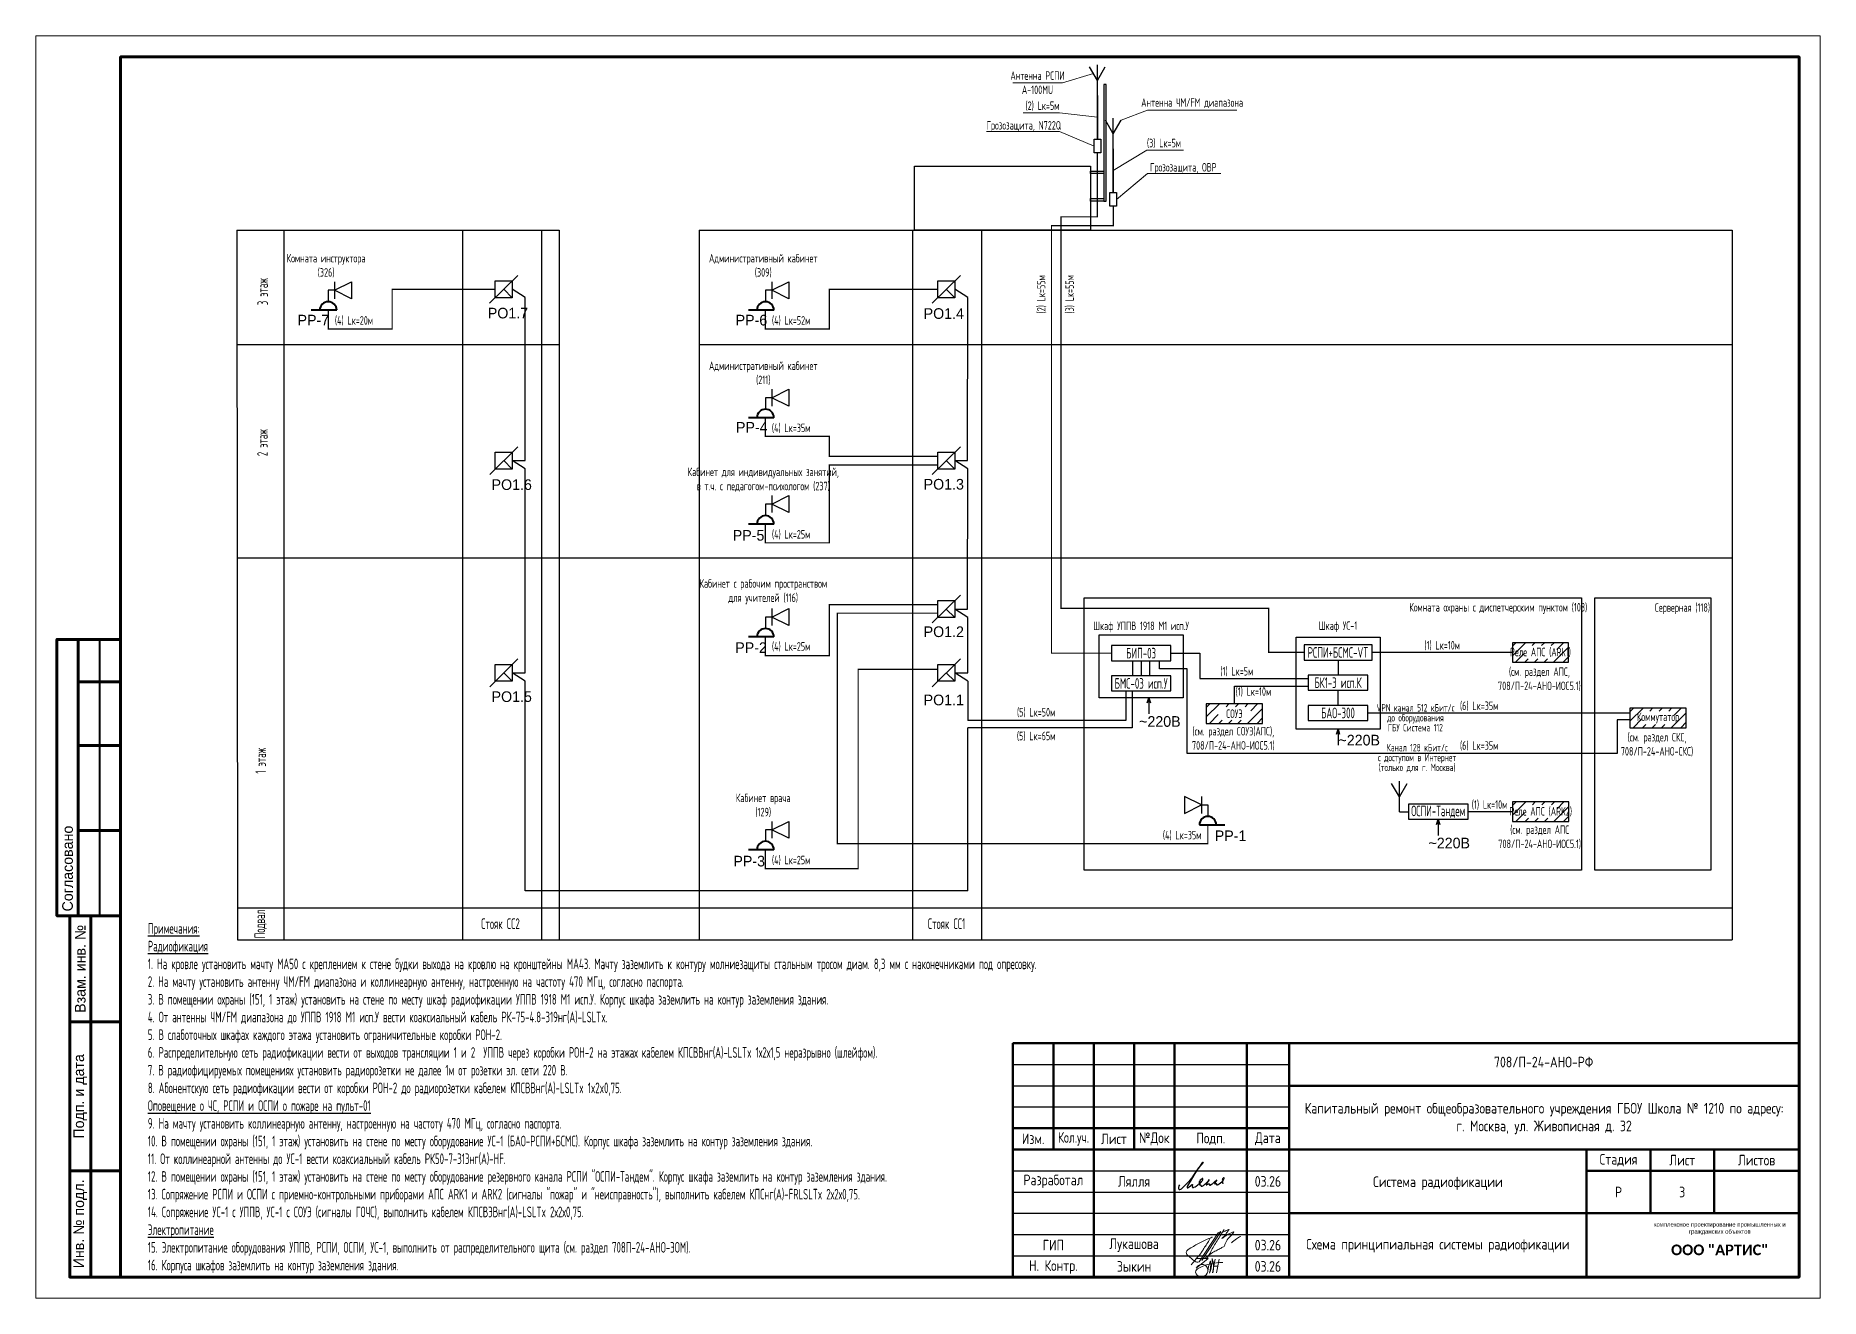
# Paper-space layout 'СС РФ' of a CAD drawing. Header units: millimetres. Extents: x -4751 to 1243, y -6208 to 657.
# Drawn here: x -4750.7 to -4332.3, y -6208.2 to -5912.4 of the extents above; entities outside this region: 32.
# The model-space entities are those that its viewports show. They can reach past a viewport. Long polylines and large blocks are cut down to what shows.
import ezdxf
from ezdxf.enums import TextEntityAlignment as Align

# ---------------------------------------------------------------- set-up
doc = ezdxf.new("R2010")
doc.units = ezdxf.units.MM
for name, pattern in [('ADSK_Невидимые', [5, 3, -2]), ('HIDDEN', [0.375, 0.25, -0.125]), ('фантом2', [31.75, 15.875, -3.175, 3.175, -3.175, 3.175, -3.175])]:
    doc.linetypes.add(name, pattern=pattern)
for name, color, linetype in [('__НАДПИСИ', 7, 'Continuous'), ('G-ANOTVPRT_T', 7, 'Continuous'), ('PDF _ЧФ', 5, 'Continuous'), ('Радиофикация', 7, 'Continuous'), ('СОТ', 7, 'Continuous'), ('стена', 20, 'Continuous')]:
    doc.layers.add(name, color=color, linetype=linetype)
for name, color, linetype, lineweight in [('__ФОРМАТ', 7, 'Continuous', 40), ('A-_ANOTTEXT_T', 7, 'Continuous', 9), ('Text', 7, 'Continuous', 9), ('Выноски', 5, 'Continuous', 15), ('лс', 5, 'Continuous', 30), ('Подписи', 7, 'Continuous', 13), ('Радио', 7, 'Continuous', 30), ('СУ Часофикация', 205, 'Continuous', 30)]:
    doc.layers.add(name, color=color, linetype=linetype, lineweight=lineweight)
doc.layers.add('Границы листа', color=7, linetype='Continuous', lineweight=0, plot=False)
doc.layers.add('ОФ_подписи', color=5, linetype='Continuous', lineweight=13, true_color=0x0000ff)
doc.styles.add('GOST 2.304 type A', font='', dxfattribs={"height": 250})
doc.styles.add('GOST 2.304 type A_2', font='', dxfattribs={"height": 2.5})
doc.styles.add('GOST 2.304 type A_3', font='', dxfattribs={"height": 3.5})
doc.styles.add('GOST Common_4', font='', dxfattribs={"height": 7})
doc.styles.add('ISOCPEUR', font='isocpeur.ttf', dxfattribs={"width": 0.9, "height": 350})
doc.styles.add('Mipgost_5', font='', dxfattribs={"height": 250})
doc.styles.add('RubezhCAD', font='', dxfattribs={"oblique": 10})
doc.styles.get("Standard").update_dxf_attribs({"font": ''})
doc.styles.add('TEXT', font='', dxfattribs={"width": 0.75})
doc.styles.add('ГОСТ 2.304', font='')
doc.styles.get('GOST 2.304 type A').set_extended_font_data('GOST 2.304 type A')
doc.styles.get('GOST 2.304 type A_2').set_extended_font_data('GOST 2.304 type A')
doc.styles.get('GOST 2.304 type A_3').set_extended_font_data('GOST 2.304 type A')
doc.styles.get('GOST Common_4').set_extended_font_data('GOST 2.304 type A')
doc.styles.get('Mipgost_5').set_extended_font_data('Mipgost')
doc.styles.get('RubezhCAD').set_extended_font_data('GOST type A')
doc.styles.get('Standard').set_extended_font_data('GOST type B')
doc.styles.get('TEXT').set_extended_font_data('GOST type A')
doc.styles.get('ГОСТ 2.304').set_extended_font_data('GOST 2.304 type A')

psp = doc.layouts.new('СС РФ')

# ---------------------------------------------------------------- texts
at = {"layer": 'A-_ANOTTEXT_T', "attachment_point": 1}
for s, insert, char_height, width, style in [('\\fGOST Common|b0|i0|c204|p34|; ', (599.92, 657.41), 7, 2.9662, 'GOST Common_4'), ('\\fGOST Common|b0|i0|c204|p34|; ', (682.41, 657.41), 7, 2.9662, 'GOST Common_4'), ('\\fGOST Common|b0|i0|c204|p34|; ', (738.37, 657.41), 7, 2.9662, 'GOST Common_4'), ('\\fGOST Common|b0|i0|c204|p34|; ', (844.53, 657.41), 7, 2.9662, 'GOST Common_4'), ('\\fGOST Common|b0|i0|c204|p34|; ', (640.87, 645.43), 7, 2.9662, 'GOST Common_4'), ('\\fGOST Common|b0|i0|c204|p34|; ', (708.67, 645.43), 7, 2.9662, 'GOST Common_4'), ('\\fGOST Common|b0|i0|c204|p34|; ', (810.07, 645.43), 7, 2.9662, 'GOST Common_4'), ('\\fGOST Common|b0|i0|c204|p34|; ', (822.44, 645.43), 7, 2.9662, 'GOST Common_4'), ('\\fGOST Common|b0|i0|c204|p34|; ', (652.58, 621.49), 7, 2.9662, 'GOST Common_4'), ('\\fGOST Common|b0|i0|c204|p34|; ', (731.88, 621.49), 7, 2.9662, 'GOST Common_4'), ('\\fGOST Common|b0|i0|c204|p34|; ', (790.56, 621.49), 7, 2.9662, 'GOST Common_4'), ('\\fGOST 2.304 type A|b0|i0|c204|p34|; ', (1157.37, 68.61), 2.5, 1.2827, 'GOST 2.304 type A_2'), ('\\fGOST 2.304 type A|b0|i0|c204|p34|; ', (1161.34, 68.61), 2.5, 1.2827, 'GOST 2.304 type A_2'), ('\\fGOST 2.304 type A|b0|i0|c204|p34|; ', (1183.56, 68.61), 2.5, 1.2827, 'GOST 2.304 type A_2'), ('\\fGOST 2.304 type A|b0|i0|c204|p34|; ', (1186.08, 68.61), 2.5, 1.2827, 'GOST 2.304 type A_2'), ('\\fGOST 2.304 type A|b0|i0|c204|p34|; ', (1199.44, 68.61), 2.5, 1.2827, 'GOST 2.304 type A_2'), ('\\fGOST 2.304 type A|b0|i0|c204|p34|; ', (1214.45, 68.61), 2.5, 1.2827, 'GOST 2.304 type A_2'), ('\\fGOST 2.304 type A|b0|i0|c204|p34|; ', (1224.71, 68.61), 2.5, 1.2827, 'GOST 2.304 type A_2'), ('\\fGOST 2.304 type A|b0|i0|c204|p34|; ', (1145.4, 64.78), 2.5, 1.2827, 'GOST 2.304 type A_2'), ('\\fGOST 2.304 type A|b0|i0|c204|p34|; ', (1149.63, 64.78), 2.5, 1.2827, 'GOST 2.304 type A_2'), ('\\fGOST 2.304 type A|b0|i0|c204|p34|; ', (1158.82, 64.78), 2.5, 1.2827, 'GOST 2.304 type A_2'), ('\\fGOST 2.304 type A|b0|i0|c204|p34|; ', (1142.67, 17.43), 3.5, 1.6835, 'GOST 2.304 type A_3'), ('\\fGOST 2.304 type A|b0|i0|c204|p34|; ', (1170.98, 17.43), 3.5, 1.6835, 'GOST 2.304 type A_3'), ('\\fGOST 2.304 type A|b0|i0|c204|p34|; ', (1182.29, 17.43), 3.5, 1.6835, 'GOST 2.304 type A_3'), ('\\fGOST 2.304 type A|b0|i0|c204|p34|; ', (1201.87, 17.43), 3.5, 1.6835, 'GOST 2.304 type A_3'), ('\\fGOST 2.304 type A|b0|i0|c204|p34|; ', (1243.34, 17.43), 3.5, 1.6835, 'GOST 2.304 type A_3'), ('\\fGOST 2.304 type A|b0|i0|c204|p34|; ', (1143.4, 12.07), 3.5, 1.6835, 'GOST 2.304 type A_3'), ('\\fGOST 2.304 type A|b0|i0|c204|p34|; ', (1167.34, 12.07), 3.5, 1.6835, 'GOST 2.304 type A_3'), ('\\fGOST 2.304 type A|b0|i0|c204|p34|; ', (1225.35, 12.07), 3.5, 1.6835, 'GOST 2.304 type A_3'), ('\\fGOST 2.304 type A|b0|i0|c204|p34|; ', (1232.69, 12.07), 3.5, 1.6835, 'GOST 2.304 type A_3'), ('\\fGOST 2.304 type A|b0|i0|c204|p34|; ', (1160.79, 6.71), 3.5, 1.6835, 'GOST 2.304 type A_3'), ('\\fGOST 2.304 type A|b0|i0|c204|p34|; ', (1211.59, 6.71), 3.5, 1.6835, 'GOST 2.304 type A_3')]:
    psp.add_mtext(s, dxfattribs=dict(at, insert=insert, char_height=char_height, width=width, style=style))

msp = doc.modelspace()

# ---------------------------------------------------------------- texts
at = {"ltscale": 3, "char_height": 200, "attachment_point": 5, "style": 'TEXT'}
for s, insert, width in [('Антенна РСПИ\\PА-100MU', (60430.90413, 84094.77243), 3370.2085642), ('(2) Lк=5м', (60547.44141, 83544.62711), 3018.1977079), ('Антенна ЧМ/FM диапазона', (64070.6921, 83612.54301), 3370.2085642), ('Грозозащита, N722Q', (60107.61052, 83064.55013), 3018.1977079), ('(3) Lк=5м', (63407.63486, 82665.23321), 3018.1977079), ('Грозозащита, ОВР', (63861.5277, 82077.86074), 3018.1977079), ('Комната инструктора\\P(326)', (43688.37149, 79789.14075), 5077.0513158), ('Административный кабинет\\P(309)', (53976.73604, 79789.14075), 5077.0513158), ('(4) Lк=20м', (44344.40907, 78493.58617), 3018.1977079), ('(4) Lк=52м', (54632.77361, 78493.58617), 3018.1977079), ('Административный кабинет\\P(211)', (53976.73604, 77260.14075), 5077.0513158), ('(4) Lк=35м', (54632.77361, 75964.58617), 3018.1977079), ('Кабинет для индивидуальных занятий,\\Pв т.ч. с педагогом-психологом (237)', (53976.73604, 74757.14075), 5077.0513158), ('(4) Lк=25м', (54632.77361, 73461.58617), 3018.1977079), ('Кабинет с рабочим пространством\\Pдля учителей (116)', (53976.73604, 72120.65459), 5077.0513158), ('Комната охраны с диспетчерским пунктом (103)', (71274.10477, 71727.56291), 5077.0513158), ('Серверная (118)', (75610.02857, 71721.56291), 5077.0513158), ('(1) Lк=10м', (69954.82207, 70851.06355), 3018.1977079), ('(4) Lк=25м', (54632.77361, 70825.1), 3018.1977079), ('(1) Lк=5м', (65121.24411, 70239.81209), 3018.1977079), ('(см. раздел АПС,\\P708/П-24-АНО-ИОС5.1)', (72242.70394, 70064.33553), 3018.1977079), ('(1) Lк=10м', (65511.32967, 69762.58429), 3018.1977079), ('(5) Lк=50м', (60398.77105, 69275.4464), 3018.1977079), ('(6) Lк=35м', (70825.15477, 69428.07699), 3018.1977079), ('(см. раздел СОУЭ(АПС), 708/П-24-АНО-ИОС5.1)', (65039.72403, 68662.86622), 3018.1977079), ('(5) Lк=65м', (60398.77105, 68717.4464), 3018.1977079), ('(6) Lк=35м', (70825.15477, 68492.68344), 3018.1977079), ('(см. раздел СКС,\\P708/П-24-АНО-СКС)', (75010.70394, 68523.03942), 3018.1977079), ('Кабинет врача\\P(129)', (53976.73604, 67095.14075), 5077.0513158), ('(1) Lк=10м', (71070.31642, 67104.18894), 3018.1977079), ('(4) Lк=35м', (63834.76849, 66385.58617), 3018.1977079), ('(см. раздел АПС\\P708/П-24-АНО-ИОС5.1)', (72250.08918, 66347.46091), 3018.1977079), ('(4) Lк=25м', (54632.77361, 65799.58617), 3018.1977079)]:
    msp.add_mtext(s, dxfattribs=dict(at, insert=insert, width=width))
at = {"char_height": 250, "attachment_point": 5, "rotation": 90, "style": 'TEXT'}
for s, insert, width in [('3 этаж', (42194.66694, 79176.58827), 1500), ('2 этаж', (42191.81996, 75625.11717), 1500), ('1 этаж', (42148.34437, 68141.86424), 4905.5539877), ('Подвал', (42148.34437, 64304.86424), 4905.5539877)]:
    msp.add_mtext(s, dxfattribs=dict(at, insert=insert, width=width))
at = {"ltscale": 3, "char_height": 200, "width": 3018.1977079, "attachment_point": 5, "rotation": 90, "style": 'TEXT'}
for s, insert in [('(2) Lк=55м', (60526.77105, 79115.12075)), ('(3) Lк=55м', (61196.77105, 79115.12075))]:
    msp.add_mtext(s, dxfattribs=dict(at, insert=insert))
at = {"ltscale": 3, "char_height": 175, "width": 5077.0513158, "attachment_point": 5, "line_spacing_factor": 0.8, "style": 'TEXT'}
for s, insert in [('VPN канал 512 кБит/с\\Pдо оборудования\\PГБУ Система 112', (69325.30976, 69156.9566)), ('Канал 128 кБит/с\\Pс доступом в Интернет\\P(только для г. Москва)', (69365.1614, 68207.09021))]:
    msp.add_mtext(s, dxfattribs=dict(at, insert=insert))
at = {"color": 7, "lineweight": 25, "transparency": 33554687, "char_height": 250, "width": 3463.701443, "attachment_point": 5, "style": 'Mipgost_5'}
for insert in [(63311.20689, 69067.21796), (68002.99253, 68628.61055), (70121.4242, 66207.7225)]:
    msp.add_mtext('{\\C256;~220В}', dxfattribs=dict(at, insert=insert))
at = {"char_height": 250, "style": 'TEXT'}
for s, insert, width, attachment_point in [('{\\LПримечания:\\PРадиофикация}\\P1. На кровле установить мачту МА50 с креплением к стене будки выхода на кровлю на кронштейны МА43. Мачту заземлить к контуру молниезащиты стальным тросом диам. 8,3 мм с наконечниками под опресовку.\\P2. На мачту установить антенну ЧМ/FM диапазона и коллинеарную антенну, настроенную на частоту 470 МГц, согласно паспорта.\\P3. В помещении охраны (151, 1 этаж) установить на стене по месту шкаф радиофикации УППВ 1918 М1 исп.У. Корпус шкафа заземлить на контур заземления здания.\\P4. От антенны ЧМ/FM диапазона до УППВ 1918 М1 исп.У вести коаксиальный кабель РК-75-4.8-319нг(А)-LSLTx.\\P5. В слаботочных шкафах каждого этажа установить ограничительные коробки РОН-2.\\P6. Распределительную сеть радиофикации вести от выходов трансляции 1 и 2  УППВ через коробки РОН-2 на этажах кабелем КПСВВнг(А)-LSLTx 1х2х1,5 неразрывно (шлейфом).\\P7. В радиофицируемых помещениях установить радиорозетки не далее 1м от розетки эл. сети 220 В.\\P8. Абонентскую сеть радиофикации вести от коробки РОН-2 до радиорозетки кабелем КПСВВнг(А)-LSLTx 1x2x0,75.\\P{\\LОповещение о ЧС, РСПИ и ОСПИ о пожаре на пульт-01}\\P9. На мачту установить коллинеарную антенну, настроенную на частоту 470 МГц, согласно паспорта.\\P10. В помещении охраны (151, 1 этаж) установить на стене по месту оборудование УС-1 (БАО-РСПИ+БСМС). Корпус шкафа заземлить на контур заземления здания.\\P11. От коллинеарной антенны до УС-1 вести коаксиальный кабель РК50-7-313нг(А)-HF.\\P12. В помещении охраны (151, 1 этаж) установить на стене по месту оборудование резервного канала РСПИ "ОСПИ-Тандем". Корпус шкафа заземлить на контур заземления здания.\\P13. Сопряжение РСПИ и ОСПИ с приемно-контрольными приборами АПС ARK1 и ARK2 (сигналы "пожар" и "неисправность"), выполнить кабелем КПСнг(А)-FRLSLTx 2х2х0,75.\\P\\pt12750;14. Сопряжение УС-1 с УППВ, УС-1 с СОУЭ (сигналы ГОЧС), выполнить кабелем КПСВЭВнг(А)-LSLTx 2х2х0,75.\\P\\ptz;{\\LЭлектропитание\\P}15. Электропитание оборудования УППВ, РСПИ, ОСПИ, УС-1, выполнить от распределительного щита (см. раздел 708П-24-АНО-ЭОМ).\\P16. Корпуса шкафов заземлить на контур заземления здания.', (39493.60953, 56089.01724), 25702.9061024, 7), ('Стояк СС2', (47792.48216, 64311.8524), 4905.5539877, 5), ('Стояк СС1', (58289.48216, 64311.8524), 4905.5539877, 5)]:
    msp.add_mtext(s, dxfattribs=dict(at, insert=insert, width=width, attachment_point=attachment_point))
at = {"layer": 'Text', "ltscale": 3, "width": 2443.7634637, "attachment_point": 5, "line_spacing_factor": 0.8, "style": 'TEXT'}
for s, insert, char_height in [('Шкаф УППВ 1918 М1 исп.У', (62870.06873, 71292.01951), 200), ('Шкаф УС-1', (67503.55668, 71297.22522), 200), ('БИП-03', (62870.06873, 70675.43117), 250), ('РСПИ+БСМС-VT', (67503.55668, 70691.99537), 250), ('БМС-03 исп.У', (62870.06873, 69963.93789), 250), ('БК1-3 исп.К', (67503.55668, 69980.50209), 250), ('БАО-300', (67503.55668, 69269.0088), 250), ('ОСПИ-Тандем', (69862.98836, 66945.12075), 250)]:
    msp.add_mtext(s, dxfattribs=dict(at, insert=insert, char_height=char_height))
at = {"layer": 'Text', "ltscale": 3, "char_height": 200, "width": 1323.9781857, "attachment_point": 5, "style": 'TEXT'}
for s, insert in [('Реле АПС (ARk1)', (72268.07654, 70691.99537)), ('СОУЭ', (65065.09664, 69252.52606)), ('Коммутатор', (75036.07654, 69150.69927)), ('Реле АПС (ARK2)', (72275.46178, 66945.12075))]:
    msp.add_mtext(s, dxfattribs=dict(at, insert=insert))
at = {"layer": 'Радиофикация', "char_height": 250, "attachment_point": 1, "style": 'Mipgost_5'}
for s, insert in [('РР-7', (43017.17914, 78634.84303)), ('РР-6', (53326.88926, 78634.84303)), ('РР-4', (53335.28908, 76113.12754)), ('РР-5', (53259.7042, 73572.74788)), ('РР-2', (53318.05119, 70930.7541)), ('РР-1', (64603.18517, 66504.75549)), ('РР-3', (53274.70112, 65908.53203))]:
    msp.add_mtext_dynamic_manual_height_columns(s, width=1102.5655754, gutter_width=12.5, heights=[535.68591], dxfattribs=dict(at, insert=insert))
at = {"layer": 'СОТ', "char_height": 250, "attachment_point": 5, "style": 'GOST 2.304 type A'}
for s, insert, width in [('3', (75603.77105, 58000.12075), 1500), ('Схема принципиальная системы радиофикации', (69853.77105, 56738.43268), 7000)]:
    msp.add_mtext(s, dxfattribs=dict(at, insert=insert, width=width))
at = {"layer": 'СУ Часофикация', "char_height": 250, "attachment_point": 1, "style": 'Mipgost_5'}
for s, insert in [('{\\C0;РО1.7}', (47494.40651, 78799.78742)), ('{\\C0;РО1.4}', (57751.77105, 78789.78742)), ('{\\C0;РО1.6}', (47583.40618, 74764.6881)), ('{\\C0;РО1.3}', (57751.77105, 74773.78742)), ('{\\C0;РО1.2}', (57751.77105, 71304.78742)), ('{\\C0;РО1.5}', (47583.40618, 69777.55582)), ('{\\C0;РО1.1}', (57751.77105, 69699.78742))]:
    msp.add_mtext_dynamic_manual_height_columns(s, width=1385.0238656, gutter_width=12.5, heights=[0], dxfattribs=dict(at, insert=insert))

# ---------------------------------------------------------------- blocks, each defined once
blk = doc.blocks.new('*U1044')
for p, q in [((5, 155), (5, 90)), ((15, 155), (15, 90))]:
    blk.add_line(p, q)
at = {"lineweight": -2}
for p, q in [((10, 155), (10, 90)), ((10, 145), (20, 145)), ((10, 130), (20, 130)), ((10, 110), (20, 110)), ((13, 90), (13, 5)), ((8, 65), (20, 65)), ((8, 30), (20, 30))]:
    blk.add_line(p, q, dxfattribs=at)
blk.add_lwpolyline([(20, 5), (415, 5), (415, 292), (20, 292)], close=True, dxfattribs=at)
for points in [[(20, 155), (5, 155), (5, 90), (8, 90)], [(20, 5), (8, 5), (8, 90), (20, 90)]]:
    blk.add_lwpolyline(points, dxfattribs=at)
at = {"layer": 'Границы листа'}
blk.add_lwpolyline([(420, 0), (0, 0), (0, 297), (420, 297)], close=True, dxfattribs=at)
at = {"lineweight": 30, "style": 'Mipgost_5'}
blk.add_text('Согласовано', height=2.5, rotation=90, dxfattribs=at).set_placement((7.5, 91), align=Align.MIDDLE_LEFT)
for s, p in [('Взам. инв. №', (10.5, 77.5)), ('Подп. и дата', (10.5, 47.5)), ('Инв. № подл.', (10.5, 17.5))]:
    blk.add_text(s, height=2.5, rotation=90, dxfattribs=at).set_placement(p, align=Align.MIDDLE)
at = {"lineweight": 13, "oblique": 10, "flags": 8}
blk.add_attdef('ФОРМАТ', (380.94, 1.12), '', height=3, dxfattribs=at)
blk = doc.blocks.new('П_Зыкин')
at = {"layer": 'ОФ_подписи', "color": 5, "ltscale": 100, "transparency": 33554687}
for p, q in [((142, 249), (62, -174)), ((102, 37), (218, 37)), ((258, 249), (178, -174))]:
    blk.add_line(p, q, dxfattribs=at)
blk.add_lwpolyline([(-462, 273), (-74, 273), (-446, -30)], dxfattribs=at)
for centre, radius, start, end in [((-271, -94), 186, 314.2393, 159.9348), ((345, -1372), 1523, 88.8758, 117.8788), ((1109, -252), 1204, 158.7593, 174.231), ((-1024, 224), 1068, 337.8144, 2.8859), ((-849, 72), 852, 342.8308, 7.4815), ((-9, 182), 4.48, 8.9691, 155.6551), ((-643, 22), 732, 344.4555, 20.462), ((-318, -169), 151, 108.7568, 173.4251), ((-287, -115), 185, 191.5358, 322.3512)]:
    blk.add_arc(centre, radius, start, end, dxfattribs=at)
blk = doc.blocks.new('П_Лукашова')
at = {"layer": 'ОФ_подписи', "color": 5}
for p, q in [((221, 339), (-221, -339)), ((286, 371), (-156, -307)), ((283, 370), (218, 338))]:
    blk.add_line(p, q, dxfattribs=at)
for points in [[(221, 301), (344, 360), (434, 401), (475, 416), (464, 395), (420, 336), (342, 232), (310, 203), (337, 221), (420, 283), (490, 322), (558, 352), (576, 358), (491, 240), (403, 113), (374, 49), (360, 20)], [(-221, -339), (-276, -344), (-368, -289), (-446, -221), (-505, -166), (-522, -116), (-412, -16), (-295, 56), (-173, 120), (-49, 179), (33, 216), (87, 237), (52, 221), (11, 167), (-59, 51), (-126, -52), (-177, -132), (-256, -231), (-409, -409)], [(360, 20), (294, -18), (203, -65), (91, -124), (-73, -248)], [(366, 415), (236, 213), (85, -37), (-50, -300)], [(530, 102), (646, 199), (748, 254)]]:
    blk.add_spline(points, degree=3, dxfattribs=at)
blk = doc.blocks.new('штамп')
at = {"layer": '__ФОРМАТ', "linetype": 'Continuous', "lineweight": 50}
for p, q in [((531929, 45357), (531929, 50857)), ((531929, 50857), (550429, 50857)), ((532879, 48357), (532879, 50857)), ((533829, 45357), (533829, 50857)), ((534779, 48357), (534779, 50857)), ((535729, 45357), (535729, 50857)), ((537429, 45357), (537429, 50857)), ((538429, 45357), (538429, 50857)), ((550429, 45357), (550429, 50857)), ((538429, 49857), (550429, 49857)), ((531929, 48857), (538429, 48857)), ((531929, 48357), (550429, 48357)), ((545429, 45357), (545429, 48357)), ((546929, 46857), (546929, 48357)), ((548429, 46857), (548429, 48357)), ((545429, 47857), (550429, 47857)), ((538429, 46857), (550429, 46857)), ((531929, 45357), (550429, 45357))]:
    blk.add_line(p, q, dxfattribs=at)
at = {"layer": '__ФОРМАТ', "linetype": 'Continuous', "lineweight": -2}
for p, q in [((531929, 50357), (538429, 50357)), ((531929, 49857), (538429, 49857)), ((531929, 49357), (538429, 49357)), ((531929, 48857), (538429, 48857)), ((531929, 47857), (538429, 47857)), ((531929, 47357), (538429, 47357)), ((531929, 46857), (538429, 46857)), ((538429, 46857), (550429, 46857)), ((531929, 46357), (538429, 46357)), ((531929, 45857), (538429, 45857))]:
    blk.add_line(p, q, dxfattribs=at)
at = {"layer": 'Подписи', "color": 5, "lineweight": 25}
blk.add_lwpolyline([(535847, 47525), (535833, 47500), (535823, 47461), (535824, 47440), (535829, 47423), (535840, 47414), (535857, 47413), (535876, 47421), (535897, 47435), (535917, 47454), (536005, 47539), (536088, 47624), (536142, 47690), (536203, 47776), (536266, 47874), (536323, 47953), (536362, 48009), (536395, 48059), (536405, 48060), (536397, 48045), (536295, 47925), (536205, 47790), (536095, 47603), (536059, 47544), (536038, 47506), (536029, 47485), (536027, 47473), (536027, 47462), (536031, 47457), (536037, 47454), (536045, 47456), (536057, 47466), (536072, 47479), (536107, 47506), (536133, 47525), (536147, 47532), (536152, 47532), (536153, 47529), (536150, 47520), (536147, 47504), (536146, 47491), (536148, 47479), (536150, 47471), (536157, 47465), (536166, 47462), (536178, 47464), (536189, 47469), (536215, 47480), (536240, 47498), (536281, 47529), (536306, 47550), (536324, 47567), (536342, 47582), (536372, 47609), (536388, 47629), (536397, 47646), (536399, 47657), (536398, 47666), (536393, 47671), (536383, 47671), (536372, 47667), (536356, 47653), (536336, 47632), (536323, 47612), (536313, 47599), (536309, 47587), (536310, 47579), (536315, 47575), (536326, 47579), (536335, 47585), (536344, 47592), (536348, 47595), (536352, 47596), (536354, 47595), (536355, 47592), (536349, 47583), (536342, 47575), (536334, 47561), (536326, 47547), (536322, 47538), (536320, 47531), (536321, 47523), (536325, 47519), (536328, 47519), (536333, 47524), (536338, 47527), (536344, 47526), (536346, 47520), (536351, 47508), (536355, 47498), (536359, 47493), (536366, 47491), (536375, 47491), (536385, 47497), (536412, 47513), (536436, 47532), (536466, 47559), (536491, 47583), (536517, 47607), (536529, 47621), (536545, 47642), (536547, 47643), (536546, 47644), (536543, 47644), (536541, 47642), (536538, 47637), (536499, 47577), (536491, 47558), (536482, 47544), (536480, 47535), (536479, 47529), (536481, 47524), (536483, 47522), (536489, 47523), (536494, 47526), (536502, 47532), (536512, 47539), (536522, 47544), (536530, 47548), (536541, 47549), (536547, 47546), (536550, 47541), (536551, 47531), (536552, 47525), (536553, 47521), (536558, 47517), (536562, 47515), (536568, 47515), (536575, 47517), (536583, 47523), (536596, 47533), (536617, 47547), (536636, 47561), (536659, 47583), (536688, 47609), (536702, 47620), (536713, 47630), (536721, 47636), (536727, 47641), (536727, 47643), (536726, 47644), (536723, 47643), (536720, 47638), (536715, 47629), (536693, 47594), (536681, 47575), (536676, 47566), (536674, 47557), (536677, 47551), (536679, 47547), (536684, 47546), (536689, 47549), (536695, 47552), (536700, 47554), (536709, 47554), (536716, 47551), (536717, 47545), (536719, 47535), (536721, 47527), (536725, 47524), (536731, 47520), (536741, 47523), (536747, 47528), (536757, 47534), (536779, 47550), (536809, 47572), (536842, 47600), (536865, 47623), (536880, 47642), (536895, 47664), (536899, 47675), (536901, 47684), (536898, 47689), (536891, 47693), (536881, 47689), (536873, 47682), (536862, 47668), (536856, 47654), (536855, 47638), (536856, 47622), (536856, 47598), (536858, 47583), (536860, 47572), (536864, 47560), (536871, 47551)], dxfattribs=at)
at = {"layer": 'ОФ_подписи'}
for name, p, xscale, yscale, zscale in [('П_Лукашова', (536533, 46057), 1.010226427429054, 1.010226427429054, 1.010226427429054), ('П_Зыкин', (536581, 45585), 0.7621923841183493, 0.7621923841183493, 0.7621923841183493)]:
    blk.add_blockref(name, p, dxfattribs=dict(at, xscale=xscale, yscale=yscale, zscale=zscale))
at = {"transparency": 33554687, "attachment_point": 5, "style": 'ГОСТ 2.304'}
for s, insert, char_height, width in [('{\\fArial|b0|i0|c204|p34;комплексное проектирование промышленных и гражданских объектов}', (548563, 46495), 100, 3372.21), ('{\\fCorbel Light|b1|i0|c204|p34;ООО "АРТИС"}', (548563, 45995), 250, 4171.2)]:
    blk.add_mtext(s, dxfattribs=dict(at, insert=insert, char_height=char_height, width=width))
at = {"layer": '__НАДПИСИ', "lineweight": 9, "ltscale": 2, "style": 'ISOCPEUR', "flags": 1}
blk.add_attdef('NOTATION', (548864, 51134), '', height=250, dxfattribs=at)
at = {"layer": '__НАДПИСИ', "lineweight": 9, "ltscale": 2, "style": 'RubezhCAD', "oblique": 10}
blk.add_attdef('SHEET', text='', height=250, dxfattribs=at).set_placement((547679, 47357), align=Align.MIDDLE_CENTER)
at = {"layer": '__ФОРМАТ', "color": 7, "linetype": 'Continuous', "lineweight": 20, "char_height": 250, "attachment_point": 5, "style": 'GOST 2.304 type A'}
for s, insert, width in [('Капитальный ремонт общеобразовательного учреждения ГБОУ Школа № 1210 по адресу:      \\Pг. Москва, ул. Живописная д. 32', (544429, 49085), 12000), ('\\pi-7.5,l7.5,t7.5;{\\W0.9;\\C256;Кол.уч.}', (533354, 48607), 950), ('Система радиофикации', (541929, 47564), 7000)]:
    blk.add_mtext(s, dxfattribs=dict(at, insert=insert, width=width))
at = {"layer": '__ФОРМАТ', "color": 7, "linetype": 'Continuous', "lineweight": 20, "char_height": 250, "attachment_point": 5, "line_spacing_factor": 1.2, "style": 'GOST 2.304 type A'}
for s, insert, width in [('\\pi-7.5,l7.5,t7.5;{\\C256;Изм.}', (532404, 48607), 950), ('\\pi-7.5,l7.5,t7.5;{\\C256;Лист}', (534304, 48607), 950), ('\\pi-7.5,l7.5,t7.5;{\\C256;№Док}', (535254, 48607), 950), ('\\pi-7.5,l7.5,t7.5;{\\C256;Подп.}', (536584, 48607), 1710.72), ('\\pi-7.5,l7.5,t7.5;{\\C256;Дата}', (537929, 48607), 1000), ('\\pi-7.5,l7.5,t7.5;{\\C256;Стадия}', (546179, 48107), 1500), ('\\pi-7.5,l7.5,t7.5;{\\C256;Лист}', (547679, 48107), 1500), ('\\pi-7.5,l7.5,t7.5;{\\C256;Листов}', (549429, 48107), 2000), ('\\pi-7.5,l7.5,t7.5;{\\C256;Разработал}', (532879, 47607), 1900), ('{\\C256;Лялля}', (534779, 47607), 1900), ('{\\C256;03.26}', (537929, 47607), 1000), ('\\pi-750,l750,t750;{\\C256;Р}', (546179, 47357), 1500), ('\\pi-7.5,l7.5,t7.5;{\\C256;ГИП}', (532879, 46107), 1900), ('{\\C256;Лукашова}', (534779, 46107), 1900), ('{\\C256;03.26}', (537929, 46107), 1000), ('{\\C256;Н. Контр. }', (532879, 45592), 1900), ('\\pi-750,l750,t750;{\\C256;Зыкин}', (534779, 45607), 1900), ('{\\C256;03.26}', (537929, 45607), 1000)]:
    blk.add_mtext(s, dxfattribs=dict(at, insert=insert, width=width))
at = {"layer": 'стена', "color": 18, "true_color": 0x000000, "insert": (543249, 50539), "char_height": 250, "width": 3851.47, "attachment_point": 1, "style": 'GOST 2.304 type A'}
blk.add_mtext('708/П-24-АНО-РФ', dxfattribs=at)
blk = doc.blocks.new('Z$W@#5512')
at = {"layer": 'Радио', "color": 30}
for p, q in [((6.64, 6.54), (0, 0)), ((3.32, 3.27), (5.31, 1.28))]:
    blk.add_line(p, q, dxfattribs=at)
blk.add_lwpolyline([(1.32, 5.26), (5.31, 5.26), (5.31, 1.28), (1.32, 1.28)], close=True, dxfattribs=at)

# ---------------------------------------------------------------- hatches: boundary and pattern name
h = msp.add_hatch()
h.set_pattern_fill('ANSI31', color=256, scale=50)
h.set_pattern_definition([(45, (5081939.4, 9488681.66), (-112.2532015, 112.2532015), [])])
h.paths.add_polyline_path([(72930.06563, 70921.69997), (71606.08745, 70921.69997), (71606.08745, 70462.29077), (72930.06563, 70462.29077)])
h.paths.add_polyline_path([(71884.84429, 70540.26366), (72650.06563, 70540.26366), (72650.06563, 70854.25529), (71884.84429, 70854.25529)], flags=16)
h = msp.add_hatch()
h.set_pattern_fill('ANSI31', color=256, scale=50)
h.set_pattern_definition([(45, (5074736.42, 9487242.2), (-112.2532015, 112.2532015), [])])
h.paths.add_polyline_path([(65727.08573, 69482.23066), (64403.10754, 69482.23066), (64403.10754, 69022.82147), (65727.08573, 69022.82147)])
h.paths.add_polyline_path([(64685.65036, 69100.79435), (65447.8461, 69100.79435), (65447.8461, 69414.78598), (64685.65036, 69414.78598)], flags=16)
h = msp.add_hatch()
h.set_pattern_fill('ANSI31', color=256, scale=50)
h.set_pattern_definition([(45, (5084707.4, 9487140.37), (-112.2532015, 112.2532015), [])])
h.paths.add_polyline_path([(75698.06563, 69380.40386), (74374.08745, 69380.40386), (74374.08745, 68920.99467), (75698.06563, 68920.99467)])
h.paths.add_polyline_path([(74652.84429, 68998.96755), (75418.06563, 68998.96755), (75418.06563, 69312.95919), (74652.84429, 69312.95919)], flags=16)
h = msp.add_hatch()
h.set_pattern_fill('ANSI31', color=256, scale=50)
h.set_pattern_definition([(45, (5081946.79, 9484934.79), (-112.2532015, 112.2532015), [])])
h.paths.add_polyline_path([(72937.45087, 67174.82535), (71613.47269, 67174.82535), (71613.47269, 66715.41616), (72937.45087, 66715.41616)])
h.paths.add_polyline_path([(71892.22953, 66793.38904), (72657.45087, 66793.38904), (72657.45087, 67107.38068), (71892.22953, 67107.38068)], flags=16)

# ---------------------------------------------------------------- linework, layer by layer
at = {"color": 5, "lineweight": 30}
for p, q in [((61841.00745, 84149.08879), (61657.02327, 84467.75873)), ((61841.00745, 84149.08879), (61841.00745, 84517.05714)), ((61841.00745, 84149.08879), (62024.99162, 84467.75873)), ((61841.00745, 83800.75476), (61841.00745, 84149.08879)), ((43889.88161, 79412.89948), (43889.88161, 79013.91669)), ((54178.24615, 79412.89948), (54178.24615, 79013.91669)), ((43889.88161, 79213.40809), (43739.40651, 79213.40809)), ((54178.24615, 79213.40809), (54027.77105, 79213.40809)), ((54178.24615, 76883.89948), (54178.24615, 76484.91669)), ((54178.24615, 76684.40809), (54027.77105, 76684.40809)), ((54178.24615, 74380.89948), (54178.24615, 73981.91669)), ((54178.24615, 74181.40809), (54027.77105, 74181.40809)), ((54178.24615, 71525.40809), (54027.77105, 71525.40809)), ((54178.24615, 71724.89948), (54178.24615, 71325.91669)), ((64289.29595, 67304.89948), (64289.29595, 66905.91669)), ((64289.29595, 67105.40809), (64439.77105, 67105.40809)), ((54178.24615, 66519.40809), (54027.77105, 66519.40809)), ((54178.24615, 66718.89948), (54178.24615, 66319.91669))]:
    msp.add_line(p, q, dxfattribs=at)
at = {"color": 6, "lineweight": 30}
for p, q in [((62215.28991, 82891.62327), (62031.30574, 83210.29321)), ((62215.28991, 82891.62327), (62215.28991, 83259.59162)), ((62215.28991, 82891.62327), (62399.27408, 83210.29321)), ((62215.28991, 82543.28924), (62215.28991, 82891.62327))]:
    msp.add_line(p, q, dxfattribs=at)
at = {"color": 252}
for p, q in [((41590.33611, 80624.58344), (49177.45761, 80624.58344)), ((41591.58968, 80624.58344), (41605.49432, 63931.08724)), ((42691.81996, 80624.58344), (42691.81996, 63931.08724)), ((49177.45761, 80624.58344), (49177.45761, 63931.08724)), ((52470.75876, 80624.58344), (76779.81996, 80624.58344)), ((52470.75876, 80624.58344), (52470.75876, 63931.08724)), ((76779.81996, 80624.58344), (76779.81996, 63931.08724)), ((41597.51393, 77934.58344), (49177.45761, 77934.58344)), ((52470.75876, 77934.58344), (76779.81996, 77934.58344)), ((41591.81996, 72915.64123), (76779.81996, 72915.64123)), ((41604.86878, 64682.08724), (76779.81996, 64682.08724)), ((41604.86878, 63931.08724), (76779.81996, 63931.08724))]:
    msp.add_line(p, q, dxfattribs=at)
at = {"color": 252, "linetype": 'HIDDEN', "ltscale": 10}
for p, q in [((46903.79677, 63931.08724), (46903.79677, 80624.58344)), ((48767.77105, 63931.08724), (48767.77105, 80624.58344)), ((57495.79677, 63931.08724), (57495.79677, 80624.58344)), ((59119.77105, 63931.08724), (59119.77105, 80624.58344))]:
    msp.add_line(p, q, dxfattribs=at)
for p, q in [((43739.40651, 79213.40809), (43739.40651, 78943.61215)), ((54027.77105, 79213.40809), (54027.77105, 78943.61215)), ((54027.77105, 76684.40809), (54027.77105, 76414.61215)), ((54027.77105, 74181.40809), (54027.77105, 73911.61215)), ((54027.77105, 71525.40809), (54027.77105, 71255.61215)), ((62670.06873, 70497.55785), (62670.06873, 70141.81121)), ((62870.06873, 70497.55785), (62870.06873, 70141.81121)), ((63070.06873, 70497.55785), (63070.06873, 70141.81121)), ((64439.77105, 67105.40809), (64439.77105, 66835.61215)), ((54027.77105, 66519.40809), (54027.77105, 66249.61215))]:
    msp.add_line(p, q)
at = {"color": 1, "lineweight": 40}
for p, q in [((43938.8979, 78744.12075), (43340.42372, 78744.12075)), ((54227.26244, 78744.12075), (53628.78826, 78744.12075)), ((54227.26244, 76215.12075), (53628.78826, 76215.12075)), ((54227.26244, 73712.12075), (53628.78826, 73712.12075)), ((54227.26244, 71056.12075), (53628.78826, 71056.12075)), ((54227.26244, 66050.12075), (53628.78826, 66050.12075))]:
    msp.add_line(p, q, dxfattribs=at)
at = {"color": 4, "lineweight": 30}
for p, q in [((71606.08745, 70691.99537), (68303.55668, 70691.99537)), ((71613.47269, 66945.12075), (70562.98836, 66945.12075))]:
    msp.add_line(p, q, dxfattribs=at)
at = {"color": 3, "lineweight": 30}
for p, q in [((63305.53401, 70310.78502), (63305.53401, 70497.55785)), ((63952.61292, 70310.78502), (63305.53401, 70310.78502)), ((63952.61292, 68317.60833), (63952.61292, 70310.78502)), ((68203.55668, 69269.0088), (74374.08745, 69269.0088)), ((74374.08745, 69110.25885), (74072.70111, 69110.25885)), ((74072.70111, 69110.25885), (74072.70111, 68317.60833)), ((74072.70111, 68317.60833), (63952.61292, 68317.60833))]:
    msp.add_line(p, q, dxfattribs=at)
at = {"lineweight": 30}
for p, q in [((68203.55668, 69269.0088), (70712.19101, 69269.0088)), ((68947.61627, 67293.45479), (68947.61627, 67661.42313)), ((68947.61627, 67293.45479), (68763.6321, 67612.12472)), ((68947.61627, 67293.45479), (69131.60045, 67612.12472)), ((68947.61627, 66945.12075), (68947.61627, 67293.45479)), ((68947.61627, 66945.12075), (69162.98836, 66945.12075))]:
    msp.add_line(p, q, dxfattribs=at)
at = {"lineweight": 40}
msp.add_line((64240.27966, 66636.12075), (64838.75384, 66636.12075), dxfattribs=at)
for points in [[(61995.29069, 81311.79707), (62047.22785, 81311.79707), (62047.22785, 84051.32165), (61995.29069, 84051.32165)], [(61995.29069, 81955.1897), (61678.77872, 81955.1897), (61678.77872, 82012.65438), (61995.29069, 82012.65438)], [(61995.29069, 81311.79707), (61678.77872, 81311.79707), (61678.77872, 81369.26175), (61995.29069, 81369.26175)], [(61530.8673, 71974.62312), (73235.77105, 71974.62312), (73235.77105, 65574.12075), (61530.8673, 65574.12075)], [(73548.77105, 71974.62312), (76275.77105, 71974.62312), (76275.77105, 65574.12075), (73548.77105, 65574.12075)]]:
    msp.add_lwpolyline(points, close=True)
at = {"color": 5, "linetype": 'фантом2', "ltscale": 0.2, "const_width": 40}
msp.add_lwpolyline([(61841.00745, 83800.75476), (61841.00745, 82765.55155), (61841.00745, 82765.55155)], dxfattribs=at)
at = {"lineweight": 30}
for points in [[(61919.08079, 82765.55155), (61919.08079, 82445.19869), (61762.93411, 82445.19869), (61762.93411, 82765.55155)], [(62293.36325, 81508.08603), (62293.36325, 81187.73317), (62137.21657, 81187.73317), (62137.21657, 81508.08603)], [(72930.06563, 70921.69997), (71606.08745, 70921.69997), (71606.08745, 70462.29077), (72930.06563, 70462.29077)], [(65727.08573, 69482.23066), (64403.10754, 69482.23066), (64403.10754, 69022.82147), (65727.08573, 69022.82147)], [(75698.06563, 69380.40386), (74374.08745, 69380.40386), (74374.08745, 68920.99467), (75698.06563, 68920.99467)], [(72937.45087, 67174.82535), (71613.47269, 67174.82535), (71613.47269, 66715.41616), (72937.45087, 66715.41616)]]:
    msp.add_lwpolyline(points, close=True, dxfattribs=at)
at = {"color": 6, "linetype": 'фантом2', "ltscale": 0.2, "const_width": 40}
msp.add_lwpolyline([(62215.28991, 82543.28924), (62215.28991, 81508.08603), (62215.28991, 81508.08603)], dxfattribs=at)
at = {"color": 252}
msp.add_lwpolyline([(61678.77872, 80624.58344), (57532.77105, 80624.58344), (57532.77105, 82134.9445), (61678.77872, 82134.9445)], close=True, dxfattribs=at)
at = {"color": 5, "lineweight": 30}
for points in [[(44288.40881, 79412.89948), (44288.40881, 79013.91669), (43889.88161, 79213.40809), (43889.88161, 79213.40809)], [(54576.77335, 79412.89948), (54576.77335, 79013.91669), (54178.24615, 79213.40809), (54178.24615, 79213.40809)], [(54576.77335, 76883.89948), (54576.77335, 76484.91669), (54178.24615, 76684.40809), (54178.24615, 76684.40809)], [(54576.77335, 74380.89948), (54576.77335, 73981.91669), (54178.24615, 74181.40809), (54178.24615, 74181.40809)], [(54576.77335, 71724.89948), (54576.77335, 71325.91669), (54178.24615, 71525.40809), (54178.24615, 71525.40809)], [(63890.76875, 67304.89948), (63890.76875, 66905.91669), (64289.29595, 67105.40809), (64289.29595, 67105.40809)], [(54576.77335, 66718.89948), (54576.77335, 66319.91669), (54178.24615, 66519.40809), (54178.24615, 66519.40809)]]:
    msp.add_lwpolyline(points, close=True, dxfattribs=at)
at = {"linetype": 'HIDDEN', "ltscale": 5}
for points in [[(61881.52033, 71103.30449), (63858.61712, 71103.30449), (63858.61712, 69626.74289), (61881.52033, 69626.74289)], [(66515.00829, 71053.30449), (68492.10508, 71053.30449), (68492.10508, 68891.13548), (66515.00829, 68891.13548)]]:
    msp.add_lwpolyline(points, close=True, dxfattribs=at)
at = {"color": 4, "lineweight": 30}
for points in [[(63570.06873, 70675.43117), (64249.78039, 70675.43117), (64249.78039, 70080.7439), (66803.55668, 70080.7439)], [(65065.09664, 69482.23066), (65065.09664, 69900.26081), (66803.55668, 69900.26081)]]:
    msp.add_lwpolyline(points, dxfattribs=at)
for points in [[(67503.55668, 70514.12205), (67503.55668, 70158.37541)], [(67503.55668, 69446.88212), (67503.55668, 69802.62877)]]:
    msp.add_lwpolyline(points)
at = {"color": 1, "lineweight": 40}
for centre in [(43739.40651, 78744.12075), (54027.77105, 78744.12075), (54027.77105, 76215.12075), (54027.77105, 73712.12075), (54027.77105, 71056.12075), (54027.77105, 66050.12075)]:
    msp.add_arc(centre, 199.49139, 0, 180, dxfattribs=at)
at = {"lineweight": 40}
msp.add_arc((64439.77105, 66636.12075), 199.49139, 0, 180, dxfattribs=at)
at = {"layer": 'PDF _ЧФ', "lineweight": 35, "const_width": 30}
msp.add_lwpolyline([(61841.00745, 82445.19869), (61841.00745, 80940.12086), (60983.32017, 80940.12086), (60983.32017, 71732.12075), (65869.77105, 71732.12075), (65869.77105, 70691.99537), (66703.55668, 70691.99537)], dxfattribs=at)
at = {"layer": 'PDF _ЧФ', "color": 6, "lineweight": 35, "const_width": 30}
msp.add_lwpolyline([(62215.28991, 81187.73317), (62215.28991, 80733.11359), (60760.47598, 80733.11359), (60760.47598, 70675.43117), (62170.06873, 70675.43117)], dxfattribs=at)
at = {"layer": 'Выноски'}
for p, q in [((61019.97493, 84094.77243), (59847.89875, 84094.77243)), ((61019.97493, 84094.77243), (61749.01536, 84308.42376)), ((60950.71732, 83389.70528), (60090.85555, 83389.70528)), ((60950.71732, 83389.70528), (61841.00745, 83283.15315)), ((63022.54361, 83447.38355), (62399.27408, 83210.29321)), ((63022.54361, 83447.38355), (65124.50431, 83447.38355)), ((60946.59461, 82943.21115), (59226.87107, 82943.21115)), ((60946.59461, 82943.21115), (61762.93411, 82603.20339)), ((63004.35895, 82510.31138), (62215.28991, 82025.68763)), ((63004.35895, 82510.31138), (63864.22072, 82510.31138)), ((63022.54361, 81956.52176), (62293.36325, 81347.9096)), ((63022.54361, 81956.52176), (64742.26715, 81956.52176))]:
    msp.add_line(p, q, dxfattribs=at)
at = {"layer": 'лс', "color": 30}
for p, q in [((48373.92299, 79038.51785), (48068.48721, 79235.05044)), ((48373.92299, 75204.90412), (48373.92299, 79038.51785)), ((58788.28753, 79038.51785), (58482.85175, 79235.05044)), ((58787.42427, 75204.90412), (58788.28753, 79038.51785)), ((48373.92299, 75009.07331), (48069.35048, 75205.05044)), ((48069.35048, 75205.05044), (48373.92299, 75204.90412)), ((58788.28753, 75008.51785), (58482.85175, 75205.05044)), ((58482.85175, 75205.05044), (58787.42427, 75204.90412)), ((48371.61834, 70211.90523), (48373.92299, 75009.07331)), ((58787.42427, 71711.90412), (58788.28753, 75008.51785)), ((58788.28753, 71515.51785), (58482.85175, 71712.05044)), ((58482.85175, 71712.05044), (58787.42427, 71711.90412)), ((58788.28753, 70209.02629), (58788.28753, 71515.51785)), ((48374.78626, 70015.51785), (48069.35048, 70212.05044)), ((48069.35048, 70212.05044), (48373.92299, 70211.90412)), ((58788.28753, 70015.51785), (58487.55165, 70209.02629)), ((58487.55165, 70209.02629), (58788.28753, 70209.02629)), ((48373.92299, 70015.51785), (48373.92299, 70016.07331)), ((48373.92299, 65084.80928), (48374.78626, 70015.51785)), ((58788.28753, 70015.51785), (58788.28753, 69089.12075)), ((62511.77105, 69786.06456), (62511.77105, 69089.12075)), ((62662.77105, 69786.06456), (62662.77105, 68917.12075)), ((62511.77105, 69089.12075), (58788.28753, 69089.12075)), ((58788.28753, 65084.80928), (58788.28753, 68917.12075)), ((62662.77105, 68917.12075), (58788.28753, 68917.12075)), ((58788.28753, 65084.80928), (48373.92299, 65084.80928))]:
    msp.add_line(p, q, dxfattribs=at)
at = {"layer": 'лс', "color": 1, "linetype": 'ADSK_Невидимые', "ltscale": 0.5, "const_width": 30}
for points in [[(47670.06371, 79235.11717), (45243.85496, 79235.11717), (45243.85496, 78302.95101), (43739.40651, 78302.95101), (43739.40651, 78744.12075)], [(58084.42825, 79235.11717), (55532.2195, 79235.11717), (55532.2195, 78302.95101), (54027.77105, 78302.95101), (54027.77105, 78744.12075)], [(58084.42825, 75307.12075), (55532.2195, 75307.12075), (55532.2195, 75773.95101), (54027.77105, 75773.95101), (54027.77105, 76215.12075)], [(58084.42825, 75100.12075), (55532.2195, 75100.12075), (55532.2195, 73270.95101), (54027.77105, 73270.95101), (54027.77105, 73712.12075)], [(58084.42825, 71816.12075), (55532.2195, 71816.12075), (55532.2195, 70614.95101), (54027.77105, 70614.95101), (54027.77105, 71056.12075)], [(58084.42825, 71616.12075), (55722.84423, 71616.12075), (55722.84423, 66194.95101), (64439.77105, 66194.95101), (64439.77105, 66636.12075)], [(58084.42825, 70294.12075), (56210.25773, 70294.12075), (56210.25773, 65608.95101), (55532.2195, 65608.95101), (55532.2195, 65608.95101), (54027.77105, 65608.95101), (54027.77105, 66050.12075)]]:
    msp.add_lwpolyline(points, dxfattribs=at)
at = {"layer": 'лс', "color": 1}
for points in [[(63052.77105, 69626.74289), (63014.36051, 69507.93664), (63052.77105, 69626.74289), (63091.17882, 69507.93664)], [(63052.77105, 69626.74289), (63052.77105, 69248.24493)], [(67503.55668, 68891.13548), (67465.14615, 68772.32923), (67503.55668, 68891.13548), (67541.96446, 68772.32923)], [(67503.55668, 68891.13548), (67503.55668, 68512.63752)], [(69862.98836, 66767.24743), (69824.57782, 66648.44118), (69862.98836, 66767.24743), (69901.39613, 66648.44118)], [(69862.98836, 66767.24743), (69862.98836, 66388.74947)]]:
    msp.add_lwpolyline(points, dxfattribs=at)
at = {"layer": 'Радио'}
for points in [[(62170.06873, 70497.55785), (63570.06873, 70497.55785), (63570.06873, 70853.30449), (62170.06873, 70853.30449)], [(66703.55668, 70514.12205), (68303.55668, 70514.12205), (68303.55668, 70869.86869), (66703.55668, 70869.86869)], [(62170.06873, 69786.06456), (63570.06873, 69786.06456), (63570.06873, 70141.81121), (62170.06873, 70141.81121)], [(66803.55668, 69802.62877), (68203.55668, 69802.62877), (68203.55668, 70158.37541), (66803.55668, 70158.37541)], [(66803.55668, 69091.13548), (68203.55668, 69091.13548), (68203.55668, 69446.88212), (66803.55668, 69446.88212)], [(69162.98836, 66767.24743), (70562.98836, 66767.24743), (70562.98836, 67122.99407), (69162.98836, 67122.99407)]]:
    msp.add_lwpolyline(points, close=True, dxfattribs=at)

# ---------------------------------------------------------------- block references
at = {"xscale": 100, "yscale": 100, "zscale": 100}
for p in [(47537.79343, 78908.2851), (57952.15798, 78908.2851), (47538.6567, 74878.2851), (57952.15798, 74878.2851), (57952.15798, 71385.2851), (47538.6567, 69885.2851), (57952.15798, 69885.2851)]:
    msp.add_blockref('Z$W@#5512', p, dxfattribs=at)
at = {"layer": '__ФОРМАТ', "lineweight": 60, "xscale": 99.9999999999996, "yscale": 99.9999999999996, "zscale": 99.9999999999996}
msp.add_blockref('*U1044', (36853.77105, 55500.12075), dxfattribs=at)
at = {"layer": 'СОТ'}
msp.add_blockref('штамп', (-472074.85276, 10643.08409), dxfattribs=at)

msp.set_redraw_order([(e.dxf.handle, doc.entitydb.next_handle()) for e in msp.query("TEXT MTEXT ATTDEF DIMENSION ARC_DIMENSION")])  # texts and dimensions are drawn at this point

# ---------------------------------------------------------------- viewports
at = {"layer": 'G-ANOTVPRT_T'}
psp.add_viewport(center=(-4541.47, -6060.29), size=(418.4, 295.8697), view_center_point=(57853.77105, 70350.12075), view_height=29700, dxfattribs=at)

doc.saveas('drawing.dxf')
